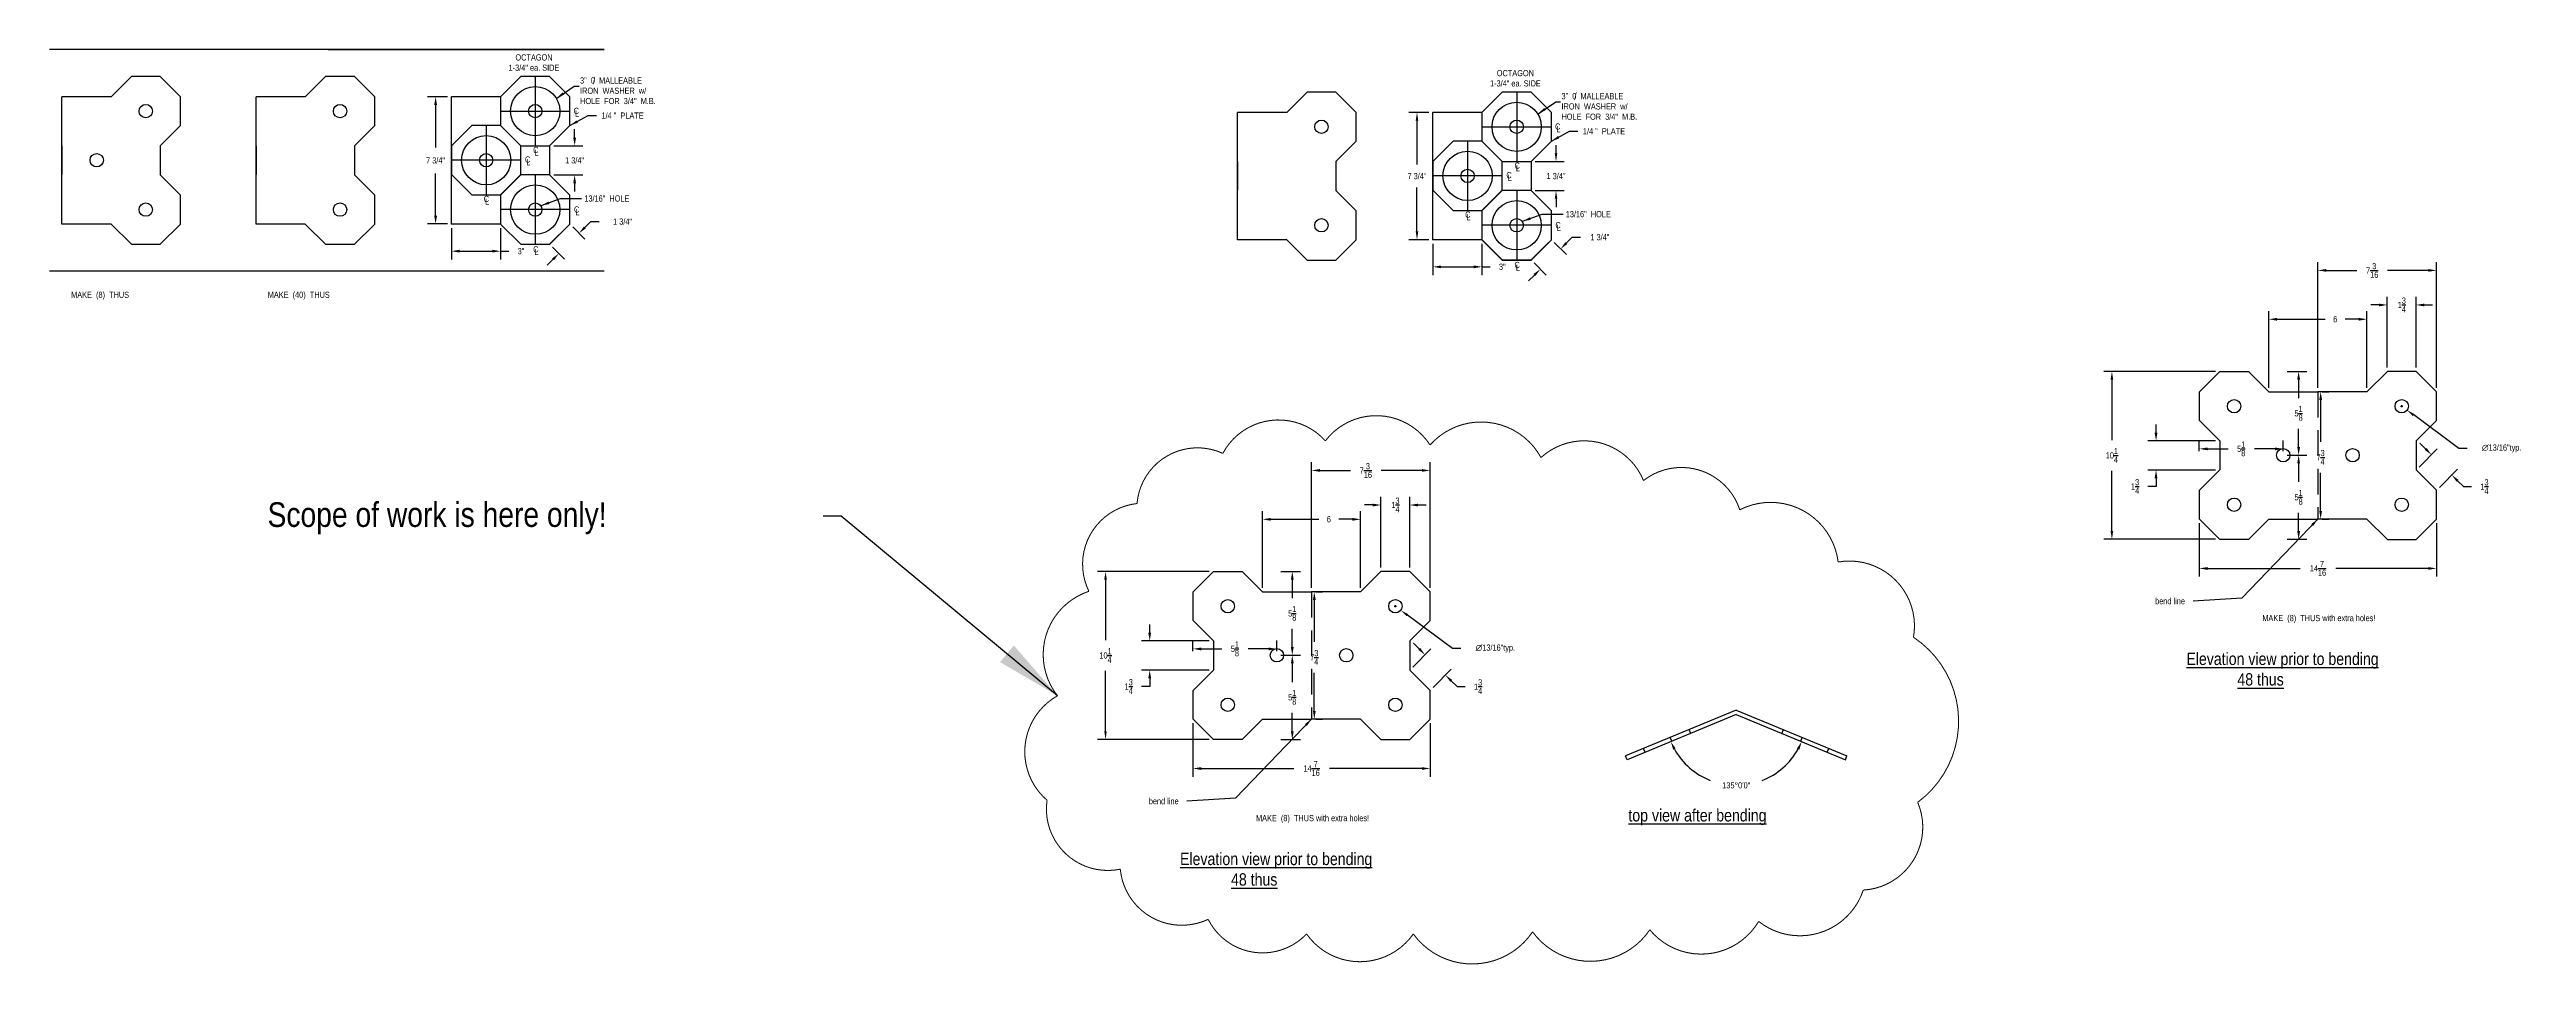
# Model space of a CAD drawing. Extents: x -8 to 143, y -42 to 13.
import ezdxf

# ---------------------------------------------------------------- set-up
doc = ezdxf.new("R2010")
doc.units = 0
doc.header["$LTSCALE"] = 50
doc.header["$MEASUREMENT"] = 0
doc.linetypes.add('DASHED', pattern=[0.75, 0.5, -0.25])
doc.layers.get('0').update_dxf_attribs({"linetype": 'CONTINUOUS'})
doc.styles.add('ARCHENT', font='technical.ttf', dxfattribs={"height": 0.375})
doc.dimstyles.get("Standard").update_dxf_attribs({"dimtxt": 6, "dimasz": 6, "dimexe": 9, "dimexo": 3, "dimgap": 1, "dimtad": 0, "dimtih": 1, "dimtoh": 1, "dimdec": 4, "dimzin": 0, "dimdsep": 46, "dimtxsty": 'ARCHENT', "dimcen": 6, "dimadec": 0, "dimazin": 0, "dimtfac": 1, "dimtdec": 4, "dimtofl": 0, "dimtmove": 0, "dimatfit": 3, "dimfxl": 1, "dimtolj": 1, "dimtzin": 0, "dimarcsym": 0})

msp = doc.modelspace()

# ---------------------------------------------------------------- texts
at = {"color": 7, "style": 'ARCHENT'}
msp.add_text('Scope of work is here only!', height=1.5, dxfattribs=at).set_placement((5.71682, -15.82441))
at = {"char_height": 0.375, "style": 'ARCHENT'}
for s, insert, attachment_point in [('OCTAGON\\P1-3/4" ea. SIDE', (21.92965, 12.44263), 5), ('3"  0  MALLEABLE\\PIRON  WASHER  w/\\PHOLE  FOR  3/4"  M.B.   ', (24.73418, 11.54218), 1), ('OCTAGON\\P1-3/4" ea. SIDE', (81.64985, 11.48867), 5), ('3"  0  MALLEABLE\\PIRON  WASHER  w/\\PHOLE  FOR  3/4"  M.B.   ', (84.45437, 10.58822), 1)]:
    msp.add_mtext(s, dxfattribs=dict(at, insert=insert, attachment_point=attachment_point))
at = {"attachment_point": 1, "style": 'ARCHENT'}
for s, insert, char_height, width in [('/', (25.518, 11.57201), 0.4375, 0.59375), ('/', (85.23819, 10.61804), 0.4375, 0.59375), ('13/16"  HOLE', (24.99447, 4.35781), 0.375, 5.09375), ('13/16"  HOLE', (84.71466, 3.40384), 0.375, 5.09375)]:
    msp.add_mtext(s, dxfattribs=dict(at, insert=insert, char_height=char_height, width=width))
at = {"color": 1, "char_height": 0.375, "attachment_point": 1, "style": 'ARCHENT'}
for s, insert, width in [('C', (24.34403, 9.69237), 1), ('L', (24.42547, 9.52883), 0.8125), ('C', (84.06423, 8.7384), 1), ('L', (84.14566, 8.57487), 0.8125), ('C', (21.38064, 6.73113), 1), ('L', (21.46208, 6.5676), 0.8125), ('C', (21.87799, 7.31096), 1), ('L', (21.95943, 7.14742), 0.8125), ('C', (81.59819, 6.35699), 1), ('L', (81.67962, 6.19346), 0.8125), ('C', (81.10083, 5.77717), 1), ('L', (81.18227, 5.61364), 0.8125), ('C', (18.87315, 4.32902), 1), ('L', (18.95459, 4.16549), 0.8125), ('C', (24.36476, 3.68707), 1), ('L', (24.44619, 3.52354), 0.8125), ('C', (78.59335, 3.37505), 1), ('L', (78.67478, 3.21152), 0.8125), ('C', (84.08495, 2.73311), 1), ('L', (84.16639, 2.56958), 0.8125), ('C', (21.87799, 1.26425), 1), ('L', (21.95943, 1.10071), 0.8125), ('C', (81.59819, 0.31028), 1), ('L', (81.67962, 0.14675), 0.8125)]:
    msp.add_mtext(s, dxfattribs=dict(at, insert=insert, width=width))
at = {"color": 7, "attachment_point": 1, "style": 'ARCHENT'}
for s, insert, char_height, width in [('1/4 "  PLATE', (26.03718, 9.40478), 0.375, 3.4375), ('1/4 "  PLATE', (85.75738, 8.45081), 0.375, 3.4375), ('MAKE  (8)  THUS', (-6.2361, -1.5048), 0.375, 6.5), ('MAKE  (40)  THUS', (5.72729, -1.5048), 0.375, 6.5), ('MAKE  (8)  THUS with extra holes!', (127.10235, -21.18652), 0.375, 6.5), ('\\LElevation view prior to bending\\P\\l             \\L48 thus', (122.47911, -23.48185), 0.75, 21.59375), ('\\Ltop view after bending', (88.52483, -33.00735), 0.75, 21.59375), ('MAKE  (8)  THUS with extra holes!', (65.86478, -33.36639), 0.375, 6.5), ('\\LElevation view prior to bending\\P\\l             \\L48 thus', (61.24154, -35.66173), 0.75, 21.59375)]:
    msp.add_mtext(s, dxfattribs=dict(at, insert=insert, char_height=char_height, width=width))
at = {"color": 7, "char_height": 0.375, "attachment_point": 6, "style": 'ARCHENT'}
for insert in [(122.39429, -20.34402), (61.15672, -32.52389)]:
    msp.add_mtext('\\A1;bend line', dxfattribs=dict(at, insert=insert))

# ---------------------------------------------------------------- blocks, each defined once
blk = doc.blocks.new('*D0')
at = {"color": 0, "linetype": 'ByBlock'}
for p, q in [((38.57, 7.14), (38.57, 7.64)), ((37.3, 6.64), (39.07, 6.64)), ((37.3, 4.87), (39.07, 4.87)), ((38.57, 4.37), (38.57, 3.87))]:
    blk.add_line(p, q, dxfattribs=at)
for points in [[(38.49, 7.14), (38.65, 7.14), (38.57, 6.64)], [(38.49, 4.37), (38.65, 4.37), (38.57, 4.87)]]:
    blk.add_solid(points, dxfattribs=at)
at = {"color": 0, "linetype": 'ByBlock', "insert": (38.57, 5.75), "char_height": 0.375, "attachment_point": 5, "style": 'ARCHENT'}
blk.add_mtext('\\A1;1 3/4"', dxfattribs=at)
blk = doc.blocks.new('*D1')
at = {"color": 0, "linetype": 'ByBlock'}
for p, q in [((30.83, 9.63), (29.61, 9.63)), ((30.11, 9.13), (30.11, 6.45)), ((30.11, 2.38), (30.11, 5.06)), ((30.83, 1.88), (29.61, 1.88))]:
    blk.add_line(p, q, dxfattribs=at)
for points in [[(30.03, 9.13), (30.19, 9.13), (30.11, 9.63)], [(30.03, 2.38), (30.19, 2.38), (30.11, 1.88)]]:
    blk.add_solid(points, dxfattribs=at)
at = {"color": 0, "linetype": 'ByBlock', "insert": (30.11, 5.75), "char_height": 0.375, "attachment_point": 5, "style": 'ARCHENT'}
blk.add_mtext('\\A1;7 3/4"', dxfattribs=at)
blk = doc.blocks.new('*D2')
at = {"color": 0, "linetype": 'ByBlock'}
for p, q in [((31.08, 1.63), (31.08, -0.27)), ((34.06, 1.63), (34.06, -0.27)), ((31.58, 0.23), (33.56, 0.23)), ((34.06, 0.23), (34.56, 0.23))]:
    blk.add_line(p, q, dxfattribs=at)
for points in [[(31.58, 0.31), (31.58, 0.14), (31.08, 0.23)], [(33.56, 0.31), (33.56, 0.14), (34.06, 0.23)]]:
    blk.add_solid(points, dxfattribs=at)
at = {"color": 0, "linetype": 'ByBlock', "insert": (35.3, 0.23), "char_height": 0.375, "attachment_point": 5, "style": 'ARCHENT'}
blk.add_mtext('\\A1;3"', dxfattribs=at)
blk = doc.blocks.new('*D3')
at = {"color": 0, "linetype": 'ByBlock'}
for p, q in [((38.46, 1.7), (39.2, 0.97)), ((39.2, 1.68), (39.55, 2.03)), ((39.55, 2.03), (40.05, 2.03)), ((37.23, 0.47), (37.96, -0.27)), ((37.26, -0.27), (36.9, -0.62))]:
    blk.add_line(p, q, dxfattribs=at)
for points in [[(39.14, 1.73), (39.26, 1.62), (38.85, 1.32)], [(37.2, -0.21), (37.31, -0.33), (37.61, 0.08)]]:
    blk.add_solid(points, dxfattribs=at)
at = {"color": 0, "linetype": 'ByBlock', "insert": (41.24, 2.03), "char_height": 0.375, "attachment_point": 5, "style": 'ARCHENT'}
blk.add_mtext('\\A1;1 3/4"', dxfattribs=at)
blk = doc.blocks.new('*D4')
at = {"color": 0, "linetype": 'ByBlock'}
for p, q in [((74.28, -20.66), (74.41, -20.66)), ((74.35, -20.72), (74.35, -20.59)), ((77.83, -23.23), (75.08, -21.19)), ((78.33, -23.23), (77.83, -23.23))]:
    blk.add_line(p, q, dxfattribs=at)
blk.add_solid([(75.12, -21.13), (75.03, -21.26), (74.67, -20.9)], dxfattribs=at)
at = {"color": 0, "linetype": 'ByBlock', "insert": (80.43, -23.23), "char_height": 0.375, "attachment_point": 5, "style": 'ARCHENT'}
blk.add_mtext('\\A1;∅13/16"typ.', dxfattribs=at)
blk = doc.blocks.new('*D5')
at = {"color": 0, "linetype": 'ByBlock'}
for start, end in [(209.1514, 248.4867), (291.5133, 330.8486)]:
    blk.add_arc((95.09, -27.25), 4.31, start, end, dxfattribs=at)
for points in [[(91.25, -29.39), (91.4, -29.31), (91.11, -28.9)], [(98.78, -29.31), (98.93, -29.39), (99.07, -28.9)]]:
    blk.add_solid(points, dxfattribs=at)
at = {"color": 0, "linetype": 'ByBlock', "insert": (95.09, -31.56), "char_height": 0.375, "attachment_point": 5, "style": 'ARCHENT'}
blk.add_mtext('\\A1;135°0\'0"', dxfattribs=at)
blk = doc.blocks.new('*D6')
at = {"color": 0, "linetype": 'ByBlock'}
for p, q in [((66.26, -19.53), (66.26, -14.86)), ((72.23, -19.53), (72.23, -14.86)), ((66.76, -15.36), (69.68, -15.36)), ((71.73, -15.36), (70.91, -15.36))]:
    blk.add_line(p, q, dxfattribs=at)
for points in [[(66.76, -15.28), (66.76, -15.45), (66.26, -15.36)], [(71.73, -15.28), (71.73, -15.45), (72.23, -15.36)]]:
    blk.add_solid(points, dxfattribs=at)
at = {"color": 0, "linetype": 'ByBlock', "insert": (70.3, -15.36), "char_height": 0.375, "attachment_point": 5, "style": 'ARCHENT'}
blk.add_mtext('\\A1;6', dxfattribs=at)
blk = doc.blocks.new('*D7')
at = {"color": 0, "linetype": 'ByBlock'}
for p, q in [((72.97, -14.49), (72.47, -14.49)), ((73.47, -18.29), (73.47, -13.99)), ((75.22, -18.29), (75.22, -13.99)), ((75.72, -14.49), (76.22, -14.49))]:
    blk.add_line(p, q, dxfattribs=at)
for points in [[(72.97, -14.41), (72.97, -14.58), (73.47, -14.49)], [(75.72, -14.41), (75.72, -14.58), (75.22, -14.49)]]:
    blk.add_solid(points, dxfattribs=at)
at = {"color": 0, "linetype": 'ByBlock', "insert": (74.35, -14.49), "char_height": 0.375, "attachment_point": 5, "style": 'ARCHENT'}
blk.add_mtext('\\A1;1{\\H1.000000x;\\S3/4;}', dxfattribs=at)
blk = doc.blocks.new('*D8')
at = {"color": 0, "linetype": 'ByBlock'}
for p, q in [((69.25, -19.53), (69.25, -11.89)), ((76.46, -19.53), (76.46, -11.89)), ((69.75, -12.39), (71.61, -12.39)), ((75.96, -12.39), (73.49, -12.39))]:
    blk.add_line(p, q, dxfattribs=at)
for points in [[(69.75, -12.3), (69.75, -12.47), (69.25, -12.39)], [(75.96, -12.3), (75.96, -12.47), (76.46, -12.39)]]:
    blk.add_solid(points, dxfattribs=at)
at = {"color": 0, "linetype": 'ByBlock', "insert": (72.55, -12.39), "char_height": 0.375, "attachment_point": 5, "style": 'ARCHENT'}
blk.add_mtext('\\A1;7{\\H1.000000x;\\S3/16;}', dxfattribs=at)
blk = doc.blocks.new('*D9')
at = {"color": 0, "linetype": 'ByBlock'}
for p, q in [((69.41, -20.28), (69.41, -22.83)), ((69.5, -19.78), (69.91, -19.78)), ((69.41, -27.03), (69.41, -24.71)), ((69.5, -27.53), (69.91, -27.53))]:
    blk.add_line(p, q, dxfattribs=at)
for points in [[(69.33, -20.28), (69.5, -20.28), (69.41, -19.78)], [(69.33, -27.03), (69.5, -27.03), (69.41, -27.53)]]:
    blk.add_solid(points, dxfattribs=at)
at = {"color": 0, "linetype": 'ByBlock', "insert": (69.41, -23.77), "char_height": 0.375, "attachment_point": 5, "style": 'ARCHENT'}
blk.add_mtext('\\A1;7{\\H1.000000x;\\S3/4;}', dxfattribs=at)
blk = doc.blocks.new('*D10')
at = {"color": 0, "linetype": 'ByBlock'}
for p, q in [((59.4, -22.27), (59.4, -21.77)), ((63.02, -22.77), (58.9, -22.77)), ((63.02, -24.54), (58.9, -24.54)), ((59.4, -25.54), (58.9, -25.54)), ((59.4, -25.04), (59.4, -25.54))]:
    blk.add_line(p, q, dxfattribs=at)
for points in [[(59.31, -22.27), (59.48, -22.27), (59.4, -22.77)], [(59.31, -25.04), (59.48, -25.04), (59.4, -24.54)]]:
    blk.add_solid(points, dxfattribs=at)
at = {"color": 0, "linetype": 'ByBlock', "insert": (58.12, -25.54), "char_height": 0.375, "attachment_point": 5, "style": 'ARCHENT'}
blk.add_mtext('\\A1;1{\\H1.000000x;\\S3/4;}', dxfattribs=at)
blk = doc.blocks.new('*D11')
at = {"color": 0, "linetype": 'ByBlock'}
for p, q in [((63.02, -18.54), (56.21, -18.54)), ((56.71, -19.04), (56.71, -22.72)), ((56.71, -28.26), (56.71, -24.59)), ((63.02, -28.76), (56.21, -28.76))]:
    blk.add_line(p, q, dxfattribs=at)
for points in [[(56.63, -19.04), (56.79, -19.04), (56.71, -18.54)], [(56.63, -28.26), (56.79, -28.26), (56.71, -28.76)]]:
    blk.add_solid(points, dxfattribs=at)
at = {"color": 0, "linetype": 'ByBlock', "insert": (56.71, -23.65), "char_height": 0.375, "attachment_point": 5, "style": 'ARCHENT'}
blk.add_mtext('\\A1;10{\\H1.000000x;\\S1/4;}', dxfattribs=at)
blk = doc.blocks.new('*D12')
at = {"color": 0, "linetype": 'ByBlock'}
for p, q in [((62.03, -27.78), (62.03, -31.03)), ((76.46, -27.78), (76.46, -31.03)), ((62.53, -30.53), (68.17, -30.53)), ((75.96, -30.53), (70.33, -30.53))]:
    blk.add_line(p, q, dxfattribs=at)
for points in [[(62.53, -30.45), (62.53, -30.62), (62.03, -30.53)], [(75.96, -30.45), (75.96, -30.62), (76.46, -30.53)]]:
    blk.add_solid(points, dxfattribs=at)
at = {"color": 0, "linetype": 'ByBlock', "insert": (69.25, -30.53), "char_height": 0.375, "attachment_point": 5, "style": 'ARCHENT'}
blk.add_mtext('\\A1;14{\\H1.000000x;\\S7/16;}', dxfattribs=at)
blk = doc.blocks.new('*D13')
at = {"color": 0, "linetype": 'ByBlock'}
for p, q in [((75.4, -24.36), (76.51, -23.25)), ((75.8, -23.25), (75.45, -22.9)), ((76.64, -25.6), (77.74, -24.49)), ((77.74, -25.2), (78.1, -25.55)), ((78.1, -25.55), (78.6, -25.55))]:
    blk.add_line(p, q, dxfattribs=at)
for points in [[(75.86, -23.19), (75.74, -23.31), (76.15, -23.61)], [(77.8, -25.14), (77.69, -25.26), (77.39, -24.84)]]:
    blk.add_solid(points, dxfattribs=at)
at = {"color": 0, "linetype": 'ByBlock', "insert": (79.38, -25.55), "char_height": 0.375, "attachment_point": 5, "style": 'ARCHENT'}
blk.add_mtext('\\A1;1{\\H1.000000x;\\S3/4;}', dxfattribs=at)
blk = doc.blocks.new('*D19')
at = {"color": 0, "linetype": 'ByBlock'}
for p, q in [((24.3, 2.44), (25.03, 1.7)), ((25.03, 2.41), (25.39, 2.76)), ((25.39, 2.76), (25.89, 2.76)), ((23.09, 0.47), (22.73, 0.11)), ((23.06, 1.2), (23.79, 0.47))]:
    blk.add_line(p, q, dxfattribs=at)
for points in [[(24.97, 2.47), (25.09, 2.35), (24.68, 2.06)], [(23.03, 0.52), (23.15, 0.41), (23.44, 0.82)]]:
    blk.add_solid(points, dxfattribs=at)
at = {"color": 0, "linetype": 'ByBlock', "insert": (27.32, 2.76), "char_height": 0.375, "attachment_point": 5, "style": 'ARCHENT'}
blk.add_mtext('\\A1;1 3/4"', dxfattribs=at)
blk = doc.blocks.new('*D20')
at = {"color": 0, "linetype": 'ByBlock'}
for p, q in [((16.91, 2.37), (16.91, 0.46)), ((19.89, 2.37), (19.89, 0.46)), ((17.41, 0.96), (19.39, 0.96)), ((19.89, 0.96), (20.39, 0.96))]:
    blk.add_line(p, q, dxfattribs=at)
for points in [[(17.41, 1.05), (17.41, 0.88), (16.91, 0.96)], [(19.39, 1.05), (19.39, 0.88), (19.89, 0.96)]]:
    blk.add_solid(points, dxfattribs=at)
at = {"color": 0, "linetype": 'ByBlock', "insert": (21.14, 0.96), "char_height": 0.375, "attachment_point": 5, "style": 'ARCHENT'}
blk.add_mtext('\\A1;3"', dxfattribs=at)
blk = doc.blocks.new('*D21')
at = {"color": 0, "linetype": 'ByBlock'}
for p, q in [((16.66, 10.36), (15.44, 10.36)), ((15.94, 9.86), (15.94, 7.28)), ((15.94, 3.12), (15.94, 5.7)), ((16.66, 2.62), (15.44, 2.62))]:
    blk.add_line(p, q, dxfattribs=at)
for points in [[(15.86, 9.86), (16.03, 9.86), (15.94, 10.36)], [(15.86, 3.12), (16.03, 3.12), (15.94, 2.62)]]:
    blk.add_solid(points, dxfattribs=at)
at = {"color": 0, "linetype": 'ByBlock', "insert": (15.94, 6.49), "char_height": 0.375, "attachment_point": 5, "style": 'ARCHENT'}
blk.add_mtext('\\A1;7 3/4"', dxfattribs=at)
blk = doc.blocks.new('*D22')
at = {"color": 0, "linetype": 'ByBlock'}
for p, q in [((24.4, 7.88), (24.4, 8.38)), ((23.13, 7.38), (24.9, 7.38)), ((23.13, 5.6), (24.9, 5.6)), ((24.4, 5.1), (24.4, 4.6))]:
    blk.add_line(p, q, dxfattribs=at)
for points in [[(24.32, 7.88), (24.49, 7.88), (24.4, 7.38)], [(24.32, 5.1), (24.49, 5.1), (24.4, 5.6)]]:
    blk.add_solid(points, dxfattribs=at)
at = {"color": 0, "linetype": 'ByBlock', "insert": (24.4, 6.49), "char_height": 0.375, "attachment_point": 5, "style": 'ARCHENT'}
blk.add_mtext('\\A1;1 3/4"', dxfattribs=at)
blk = doc.blocks.new('*D23')
at = {"color": 0, "linetype": 'ByBlock'}
for p, q in [((67.38, -18.54), (68.57, -18.54)), ((68.07, -19.04), (68.07, -20.16)), ((68.07, -23.14), (68.07, -22.03)), ((67.38, -23.64), (68.57, -23.64))]:
    blk.add_line(p, q, dxfattribs=at)
for points in [[(67.99, -19.04), (68.16, -19.04), (68.07, -18.54)], [(67.99, -23.14), (68.16, -23.14), (68.07, -23.64)]]:
    blk.add_solid(points, dxfattribs=at)
at = {"color": 0, "linetype": 'ByBlock', "insert": (68.07, -21.09), "char_height": 0.375, "attachment_point": 5, "style": 'ARCHENT'}
blk.add_mtext('\\A1;5{\\H1.000000x;\\S1/8;}', dxfattribs=at)
blk = doc.blocks.new('*D24')
at = {"color": 0, "linetype": 'ByBlock'}
for p, q in [((67.38, -23.64), (68.57, -23.64)), ((68.07, -24.14), (68.07, -25.27)), ((68.07, -28.26), (68.07, -27.14)), ((67.38, -28.76), (68.57, -28.76))]:
    blk.add_line(p, q, dxfattribs=at)
for points in [[(67.99, -24.14), (68.16, -24.14), (68.07, -23.64)], [(67.99, -28.26), (68.16, -28.26), (68.07, -28.76)]]:
    blk.add_solid(points, dxfattribs=at)
at = {"color": 0, "linetype": 'ByBlock', "insert": (68.07, -26.2), "char_height": 0.375, "attachment_point": 5, "style": 'ARCHENT'}
blk.add_mtext('\\A1;5{\\H1.000000x;\\S1/8;}', dxfattribs=at)
blk = doc.blocks.new('*D25')
at = {"color": 0, "linetype": 'ByBlock'}
for p, q in [((62.03, -23.39), (62.03, -22.75)), ((62.53, -23.25), (63.78, -23.25)), ((66.63, -23.25), (65.39, -23.25)), ((67.13, -23.39), (67.13, -22.75))]:
    blk.add_line(p, q, dxfattribs=at)
for points in [[(62.53, -23.17), (62.53, -23.34), (62.03, -23.25)], [(66.63, -23.17), (66.63, -23.34), (67.13, -23.25)]]:
    blk.add_solid(points, dxfattribs=at)
at = {"color": 0, "linetype": 'ByBlock', "insert": (64.58, -23.25), "char_height": 0.375, "attachment_point": 5, "style": 'ARCHENT'}
blk.add_mtext('\\A1;5{\\H1.000000x;\\S1/8;}', dxfattribs=at)
blk = doc.blocks.new('*D29')
at = {"color": 0, "linetype": 'ByBlock'}
for p, q in [((69.25, -19.53), (69.25, -11.89)), ((76.46, -19.53), (76.46, -11.89)), ((69.75, -12.39), (71.61, -12.39)), ((75.96, -12.39), (73.49, -12.39))]:
    blk.add_line(p, q, dxfattribs=at)
for points in [[(69.75, -12.3), (69.75, -12.47), (69.25, -12.39)], [(75.96, -12.3), (75.96, -12.47), (76.46, -12.39)]]:
    blk.add_solid(points, dxfattribs=at)
at = {"color": 0, "linetype": 'ByBlock', "insert": (72.55, -12.39), "char_height": 0.375, "attachment_point": 5, "style": 'ARCHENT'}
blk.add_mtext('\\A1;7{\\H1.000000x;\\S3/16;}', dxfattribs=at)
blk = doc.blocks.new('*D28')
at = {"color": 0, "linetype": 'ByBlock'}
for p, q in [((72.97, -14.49), (72.47, -14.49)), ((73.47, -18.29), (73.47, -13.99)), ((75.22, -18.29), (75.22, -13.99)), ((75.72, -14.49), (76.22, -14.49))]:
    blk.add_line(p, q, dxfattribs=at)
for points in [[(72.97, -14.41), (72.97, -14.58), (73.47, -14.49)], [(75.72, -14.41), (75.72, -14.58), (75.22, -14.49)]]:
    blk.add_solid(points, dxfattribs=at)
at = {"color": 0, "linetype": 'ByBlock', "insert": (74.35, -14.49), "char_height": 0.375, "attachment_point": 5, "style": 'ARCHENT'}
blk.add_mtext('\\A1;1{\\H1.000000x;\\S3/4;}', dxfattribs=at)
blk = doc.blocks.new('*D27')
at = {"color": 0, "linetype": 'ByBlock'}
for p, q in [((66.26, -19.53), (66.26, -14.86)), ((72.23, -19.53), (72.23, -14.86)), ((66.76, -15.36), (69.68, -15.36)), ((71.73, -15.36), (70.91, -15.36))]:
    blk.add_line(p, q, dxfattribs=at)
for points in [[(66.76, -15.28), (66.76, -15.45), (66.26, -15.36)], [(71.73, -15.28), (71.73, -15.45), (72.23, -15.36)]]:
    blk.add_solid(points, dxfattribs=at)
at = {"color": 0, "linetype": 'ByBlock', "insert": (70.3, -15.36), "char_height": 0.375, "attachment_point": 5, "style": 'ARCHENT'}
blk.add_mtext('\\A1;6', dxfattribs=at)
blk = doc.blocks.new('*D33')
at = {"color": 0, "linetype": 'ByBlock'}
for p, q in [((62.03, -27.78), (62.03, -31.03)), ((76.46, -27.78), (76.46, -31.03)), ((62.53, -30.53), (68.17, -30.53)), ((75.96, -30.53), (70.33, -30.53))]:
    blk.add_line(p, q, dxfattribs=at)
for points in [[(62.53, -30.45), (62.53, -30.62), (62.03, -30.53)], [(75.96, -30.45), (75.96, -30.62), (76.46, -30.53)]]:
    blk.add_solid(points, dxfattribs=at)
at = {"color": 0, "linetype": 'ByBlock', "insert": (69.25, -30.53), "char_height": 0.375, "attachment_point": 5, "style": 'ARCHENT'}
blk.add_mtext('\\A1;14{\\H1.000000x;\\S7/16;}', dxfattribs=at)
blk = doc.blocks.new('*D36')
at = {"color": 0, "linetype": 'ByBlock'}
for p, q in [((67.38, -23.64), (68.57, -23.64)), ((68.07, -24.14), (68.07, -25.27)), ((68.07, -28.26), (68.07, -27.14)), ((67.38, -28.76), (68.57, -28.76))]:
    blk.add_line(p, q, dxfattribs=at)
for points in [[(67.99, -24.14), (68.16, -24.14), (68.07, -23.64)], [(67.99, -28.26), (68.16, -28.26), (68.07, -28.76)]]:
    blk.add_solid(points, dxfattribs=at)
at = {"color": 0, "linetype": 'ByBlock', "insert": (68.07, -26.2), "char_height": 0.375, "attachment_point": 5, "style": 'ARCHENT'}
blk.add_mtext('\\A1;5{\\H1.000000x;\\S1/8;}', dxfattribs=at)
blk = doc.blocks.new('*D30')
at = {"color": 0, "linetype": 'ByBlock'}
for p, q in [((69.41, -20.28), (69.41, -22.83)), ((69.5, -19.78), (69.91, -19.78)), ((69.41, -27.03), (69.41, -24.71)), ((69.5, -27.53), (69.91, -27.53))]:
    blk.add_line(p, q, dxfattribs=at)
for points in [[(69.33, -20.28), (69.5, -20.28), (69.41, -19.78)], [(69.33, -27.03), (69.5, -27.03), (69.41, -27.53)]]:
    blk.add_solid(points, dxfattribs=at)
at = {"color": 0, "linetype": 'ByBlock', "insert": (69.41, -23.77), "char_height": 0.375, "attachment_point": 5, "style": 'ARCHENT'}
blk.add_mtext('\\A1;7{\\H1.000000x;\\S3/4;}', dxfattribs=at)
blk = doc.blocks.new('*D32')
at = {"color": 0, "linetype": 'ByBlock'}
for p, q in [((63.02, -18.54), (56.21, -18.54)), ((56.71, -19.04), (56.71, -22.72)), ((56.71, -28.26), (56.71, -24.59)), ((63.02, -28.76), (56.21, -28.76))]:
    blk.add_line(p, q, dxfattribs=at)
for points in [[(56.63, -19.04), (56.79, -19.04), (56.71, -18.54)], [(56.63, -28.26), (56.79, -28.26), (56.71, -28.76)]]:
    blk.add_solid(points, dxfattribs=at)
at = {"color": 0, "linetype": 'ByBlock', "insert": (56.71, -23.65), "char_height": 0.375, "attachment_point": 5, "style": 'ARCHENT'}
blk.add_mtext('\\A1;10{\\H1.000000x;\\S1/4;}', dxfattribs=at)
blk = doc.blocks.new('*D31')
at = {"color": 0, "linetype": 'ByBlock'}
for p, q in [((59.4, -22.27), (59.4, -21.77)), ((63.02, -22.77), (58.9, -22.77)), ((63.02, -24.54), (58.9, -24.54)), ((59.4, -25.54), (58.9, -25.54)), ((59.4, -25.04), (59.4, -25.54))]:
    blk.add_line(p, q, dxfattribs=at)
for points in [[(59.31, -22.27), (59.48, -22.27), (59.4, -22.77)], [(59.31, -25.04), (59.48, -25.04), (59.4, -24.54)]]:
    blk.add_solid(points, dxfattribs=at)
at = {"color": 0, "linetype": 'ByBlock', "insert": (58.12, -25.54), "char_height": 0.375, "attachment_point": 5, "style": 'ARCHENT'}
blk.add_mtext('\\A1;1{\\H1.000000x;\\S3/4;}', dxfattribs=at)
blk = doc.blocks.new('*D37')
at = {"color": 0, "linetype": 'ByBlock'}
for p, q in [((62.03, -23.39), (62.03, -22.75)), ((62.53, -23.25), (63.78, -23.25)), ((66.63, -23.25), (65.39, -23.25)), ((67.13, -23.39), (67.13, -22.75))]:
    blk.add_line(p, q, dxfattribs=at)
for points in [[(62.53, -23.17), (62.53, -23.34), (62.03, -23.25)], [(66.63, -23.17), (66.63, -23.34), (67.13, -23.25)]]:
    blk.add_solid(points, dxfattribs=at)
at = {"color": 0, "linetype": 'ByBlock', "insert": (64.58, -23.25), "char_height": 0.375, "attachment_point": 5, "style": 'ARCHENT'}
blk.add_mtext('\\A1;5{\\H1.000000x;\\S1/8;}', dxfattribs=at)
blk = doc.blocks.new('*D35')
at = {"color": 0, "linetype": 'ByBlock'}
for p, q in [((67.38, -18.54), (68.57, -18.54)), ((68.07, -19.04), (68.07, -20.16)), ((68.07, -23.14), (68.07, -22.03)), ((67.38, -23.64), (68.57, -23.64))]:
    blk.add_line(p, q, dxfattribs=at)
for points in [[(67.99, -19.04), (68.16, -19.04), (68.07, -18.54)], [(67.99, -23.14), (68.16, -23.14), (68.07, -23.64)]]:
    blk.add_solid(points, dxfattribs=at)
at = {"color": 0, "linetype": 'ByBlock', "insert": (68.07, -21.09), "char_height": 0.375, "attachment_point": 5, "style": 'ARCHENT'}
blk.add_mtext('\\A1;5{\\H1.000000x;\\S1/8;}', dxfattribs=at)
blk = doc.blocks.new('*D34')
at = {"color": 0, "linetype": 'ByBlock'}
for p, q in [((75.4, -24.36), (76.51, -23.25)), ((75.8, -23.25), (75.45, -22.9)), ((76.64, -25.6), (77.74, -24.49)), ((77.74, -25.2), (78.1, -25.55)), ((78.1, -25.55), (78.6, -25.55))]:
    blk.add_line(p, q, dxfattribs=at)
for points in [[(75.86, -23.19), (75.74, -23.31), (76.15, -23.61)], [(77.8, -25.14), (77.69, -25.26), (77.39, -24.84)]]:
    blk.add_solid(points, dxfattribs=at)
at = {"color": 0, "linetype": 'ByBlock', "insert": (79.38, -25.55), "char_height": 0.375, "attachment_point": 5, "style": 'ARCHENT'}
blk.add_mtext('\\A1;1{\\H1.000000x;\\S3/4;}', dxfattribs=at)
blk = doc.blocks.new('*D26')
at = {"color": 0, "linetype": 'ByBlock'}
for p, q in [((74.28, -20.66), (74.41, -20.66)), ((74.35, -20.72), (74.35, -20.59)), ((77.83, -23.23), (75.08, -21.19)), ((78.33, -23.23), (77.83, -23.23))]:
    blk.add_line(p, q, dxfattribs=at)
blk.add_solid([(75.12, -21.13), (75.03, -21.26), (74.67, -20.9)], dxfattribs=at)
at = {"color": 0, "linetype": 'ByBlock', "insert": (80.43, -23.23), "char_height": 0.375, "attachment_point": 5, "style": 'ARCHENT'}
blk.add_mtext('\\A1;∅13/16"typ.', dxfattribs=at)

# ---------------------------------------------------------------- dimensions: what is measured, and where the dimension line sits
for base, p1, p2, picture, middle in [((15.94181, 2.61614), (16.90696, 10.36246), (16.90696, 2.61614), '*D21', (15.94181, 6.4893)), ((24.40231, 5.60358), (22.88183, 7.37502), (22.88183, 5.60358), '*D22', (24.40231, 6.4893))]:
    dim = msp.add_linear_dim(base=base, p1=p1, p2=p2, angle=90, dimstyle='Standard', override={"dimtxt": 0.375, "dimasz": 0.5, "dimexe": 0.5, "dimexo": 0.25, "dimgap": 0.5, "dimlunit": 4, "dimaunit": 1, "dimfrac": 2})
    dim.commit()
    dim.dimension.update_dxf_attribs({"geometry": picture, "text_midpoint": middle})
for base, p1, p2, picture, middle, set_off in [((75.662, 1.66218), (76.62715, 9.4085), (76.62715, 1.66218), '*D1', (75.662, 5.53534), (45.55196, -0.21876)), ((84.1225, 4.649612), (82.602028, 6.421059), (82.602028, 4.649612), '*D0', (84.1225, 5.535335), (45.551964, -0.218756))]:
    dim = msp.add_linear_dim(base=base, p1=p1, p2=p2, angle=90, dimstyle='Standard', override={"dimtxt": 0.375, "dimasz": 0.5, "dimexe": 0.5, "dimexo": 0.25, "dimgap": 0.5, "dimlunit": 4, "dimaunit": 1, "dimfrac": 2})
    dim.commit()
    dim.dimension.update_dxf_attribs({"geometry": picture, "text_midpoint": middle, "insert": set_off})
dim = msp.add_aligned_dim(p1=(22.88183, 1.3787), p2=(24.11927, 2.61614), distance=-0.79115, dimstyle='Standard', override={"dimtxt": 0.375, "dimasz": 0.5, "dimexe": 0.5, "dimexo": 0.25, "dimgap": 0.5, "dimlunit": 4, "dimaunit": 1, "dimfrac": 2})
dim.commit()
dim.dimension.update_dxf_attribs({"geometry": '*D19', "text_midpoint": (27.32331, 2.76382)})
dim = msp.add_linear_dim(base=(19.8944, 0.96178), p1=(16.90696, 2.61614), p2=(19.8944, 2.61614), dimstyle='Standard', override={"dimtxt": 0.375, "dimasz": 0.5, "dimexe": 0.5, "dimexo": 0.25, "dimgap": 0.5, "dimlunit": 4, "dimaunit": 1, "dimfrac": 2})
dim.commit()
dim.dimension.update_dxf_attribs({"geometry": '*D20', "text_midpoint": (21.1444, 0.96178)})
dim = msp.add_linear_dim(base=(79.61459, 0.00782), p1=(76.62715, 1.66218), p2=(79.61459, 1.66218), dimstyle='Standard', override={"dimtxt": 0.375, "dimasz": 0.5, "dimexe": 0.5, "dimexo": 0.25, "dimgap": 0.5, "dimlunit": 4, "dimaunit": 1, "dimfrac": 2})
dim.commit()
dim.dimension.update_dxf_attribs({"geometry": '*D2', "text_midpoint": (80.85215, 0.00782), "insert": (45.55196, -0.21876)})
dim = msp.add_aligned_dim(p1=(82.60203, 0.42474), p2=(83.83947, 1.66218), distance=-0.79115, dimstyle='Standard', override={"dimtxt": 0.375, "dimasz": 0.5, "dimexe": 0.5, "dimexo": 0.25, "dimgap": 0.5, "dimlunit": 4, "dimaunit": 1, "dimfrac": 2})
dim.commit()
dim.dimension.update_dxf_attribs({"geometry": '*D3', "text_midpoint": (86.79267, 1.80985), "insert": (45.55196, -0.21876)})
at = {"color": 7}
for base, p1, p2, picture, middle in [((137.69601, -0.2077), (130.4837, -7.60034), (137.69601, -7.60034), '*D29', (133.78754, -0.2077)), ((127.49626, -3.18366), (133.47114, -7.60034), (127.49626, -7.60034), '*D27', (131.53492, -3.18366))]:
    dim = msp.add_linear_dim(base=base, p1=p1, p2=p2, dimstyle='Standard', override={"dimtxt": 0.375, "dimasz": 0.5, "dimexe": 0.5, "dimexo": 0.25, "dimgap": 0.5, "dimlunit": 5, "dimcen": 0.0625, "dimaunit": 1}, dxfattribs=at)
    dim.commit()
    dim.dimension.update_dxf_attribs({"geometry": picture, "text_midpoint": middle, "dimtype": 160, "insert": (61.23757, 12.17987)})
for base, p1, p2, picture, middle in [((136.45858, -2.31265), (134.70858, -6.3629), (136.45858, -6.3629), '*D28', (135.58358, -2.31265)), ((123.27139, -11.07412), (128.37126, -11.46277), (123.27139, -11.46277), '*D37', (125.82133, -11.07412)), ((123.27139, -18.35382), (137.69601, -15.34666), (123.27139, -15.34666), '*D33', (130.4837, -18.35382))]:
    dim = msp.add_linear_dim(base=base, p1=p1, p2=p2, dimstyle='Standard', override={"dimtxt": 0.375, "dimasz": 0.5, "dimexe": 0.5, "dimexo": 0.25, "dimgap": 0.5, "dimlunit": 5, "dimcen": 0.0625, "dimaunit": 1}, dxfattribs=at)
    dim.commit()
    dim.dimension.update_dxf_attribs({"geometry": picture, "text_midpoint": middle, "insert": (61.23757, 12.17987)})
for base, p1, p2, picture, middle, set_off in [((117.94649, -16.58409), (124.50883, -6.3629), (124.50883, -16.58409), '*D32', (117.94649, -11.4735), (61.23757, 12.17987)), ((129.31111, -6.3629), (128.37126, -11.46277), (128.37126, -6.3629), '*D35', (129.31111, -8.91284), (61.23757, 12.17987)), ((120.63511, -12.35922), (124.508828, -10.587773), (124.508828, -12.35922), '*D31', (119.358324, -13.35922), (61.237571, 12.179875))]:
    dim = msp.add_linear_dim(base=base, p1=p1, p2=p2, angle=90, dimstyle='Standard', override={"dimtxt": 0.375, "dimasz": 0.5, "dimexe": 0.5, "dimexo": 0.25, "dimgap": 0.5, "dimlunit": 5, "dimcen": 0.0625, "dimaunit": 1}, dxfattribs=at)
    dim.commit()
    dim.dimension.update_dxf_attribs({"geometry": picture, "text_midpoint": middle, "insert": set_off})
for base, p1, p2, picture, middle in [((130.64941, -15.34666), (130.4837, -7.60034), (130.4837, -15.34666), '*D30', (130.64941, -11.58828)), ((129.31111, -16.58409), (128.37126, -11.46277), (128.37126, -16.58409), '*D36', (129.31111, -14.02343))]:
    dim = msp.add_linear_dim(base=base, p1=p1, p2=p2, angle=90, dimstyle='Standard', override={"dimtxt": 0.375, "dimasz": 0.5, "dimexe": 0.5, "dimexo": 0.25, "dimgap": 0.5, "dimlunit": 5, "dimcen": 0.0625, "dimaunit": 1}, dxfattribs=at)
    dim.commit()
    dim.dimension.update_dxf_attribs({"geometry": picture, "text_midpoint": middle, "dimtype": 160, "insert": (61.23757, 12.17987)})
dim = msp.add_diameter_dim_2p(p1=(135.25659, -8.23425), p2=(135.91056, -8.71642), text='<>typ.', dimstyle='Standard', override={"dimtxt": 0.375, "dimasz": 0.5, "dimexe": 0.5, "dimexo": 0.25, "dimgap": 0.5, "dimlunit": 4, "dimcen": 0.0625, "dimaunit": 1, "dimfrac": 2}, dxfattribs=at)
dim.commit()
dim.dimension.update_dxf_attribs({"geometry": '*D26', "text_midpoint": (141.67015, -11.04734), "dimtype": 163, "insert": (61.23757, 12.17987)})
for base, p1, p2, picture, middle in [((76.45844, -12.38757), (69.24613, -19.78021), (76.45844, -19.78021), '*D8', (72.54997, -12.38757)), ((66.25869, -15.36354), (72.23357, -19.78021), (66.25869, -19.78021), '*D6', (70.29735, -15.36354))]:
    dim = msp.add_linear_dim(base=base, p1=p1, p2=p2, dimstyle='Standard', override={"dimtxt": 0.375, "dimasz": 0.5, "dimexe": 0.5, "dimexo": 0.25, "dimgap": 0.5, "dimlunit": 5, "dimcen": 0.0625, "dimaunit": 1}, dxfattribs=at)
    dim.commit()
    dim.dimension.update_dxf_attribs({"geometry": picture, "text_midpoint": middle, "dimtype": 160})
dim = msp.add_aligned_dim(p1=(136.45858, -12.35922), p2=(137.69601, -13.59666), distance=1.31912, dimstyle='Standard', override={"dimtxt": 0.375, "dimasz": 0.5, "dimexe": 0.5, "dimexo": 0.25, "dimgap": 0.5, "dimlunit": 5, "dimcen": 0.0625, "dimaunit": 1}, dxfattribs=at)
dim.commit()
dim.dimension.update_dxf_attribs({"geometry": '*D34', "text_midpoint": (140.61266, -13.37101), "insert": (61.23757, 12.17987)})
for base, p1, p2, picture, middle in [((75.221, -14.49252), (73.471, -18.54277), (75.221, -18.54277), '*D7', (74.346, -14.49252)), ((62.03382, -23.254), (67.13369, -23.64265), (62.03382, -23.64265), '*D25', (64.58376, -23.254)), ((62.03382, -30.53369), (76.45844, -27.52653), (62.03382, -27.52653), '*D12', (69.24613, -30.53369))]:
    dim = msp.add_linear_dim(base=base, p1=p1, p2=p2, dimstyle='Standard', override={"dimtxt": 0.375, "dimasz": 0.5, "dimexe": 0.5, "dimexo": 0.25, "dimgap": 0.5, "dimlunit": 5, "dimcen": 0.0625, "dimaunit": 1}, dxfattribs=at)
    dim.commit()
    dim.dimension.update_dxf_attribs({"geometry": picture, "text_midpoint": middle})
for base, p1, p2, picture, middle in [((56.70892, -28.76397), (63.27126, -18.54277), (63.27126, -28.76397), '*D11', (56.70892, -23.65337)), ((68.07354, -18.54277), (67.13369, -23.64265), (67.13369, -18.54277), '*D23', (68.07354, -21.09271)), ((59.39754, -24.53909), (63.27126, -22.76765), (63.27126, -24.53909), '*D10', (58.12075, -25.53909))]:
    dim = msp.add_linear_dim(base=base, p1=p1, p2=p2, angle=90, dimstyle='Standard', override={"dimtxt": 0.375, "dimasz": 0.5, "dimexe": 0.5, "dimexo": 0.25, "dimgap": 0.5, "dimlunit": 5, "dimcen": 0.0625, "dimaunit": 1}, dxfattribs=at)
    dim.commit()
    dim.dimension.update_dxf_attribs({"geometry": picture, "text_midpoint": middle})
for base, p1, p2, picture, middle in [((69.41184, -27.52653), (69.24613, -19.78021), (69.24613, -27.52653), '*D9', (69.41184, -23.76816)), ((68.07354, -28.76397), (67.13369, -23.64265), (67.13369, -28.76397), '*D24', (68.07354, -26.20331))]:
    dim = msp.add_linear_dim(base=base, p1=p1, p2=p2, angle=90, dimstyle='Standard', override={"dimtxt": 0.375, "dimasz": 0.5, "dimexe": 0.5, "dimexo": 0.25, "dimgap": 0.5, "dimlunit": 5, "dimcen": 0.0625, "dimaunit": 1}, dxfattribs=at)
    dim.commit()
    dim.dimension.update_dxf_attribs({"geometry": picture, "text_midpoint": middle, "dimtype": 160})
dim = msp.add_diameter_dim_2p(p1=(74.01902, -20.41412), p2=(74.67299, -20.8963), text='<>typ.', dimstyle='Standard', override={"dimtxt": 0.375, "dimasz": 0.5, "dimexe": 0.5, "dimexo": 0.25, "dimgap": 0.5, "dimlunit": 4, "dimcen": 0.0625, "dimaunit": 1, "dimfrac": 2}, dxfattribs=at)
dim.commit()
dim.dimension.update_dxf_attribs({"geometry": '*D4', "text_midpoint": (80.43258, -23.22721), "dimtype": 163})
dim = msp.add_aligned_dim(p1=(75.221, -24.53909), p2=(76.45844, -25.77653), distance=1.31912, dimstyle='Standard', override={"dimtxt": 0.375, "dimasz": 0.5, "dimexe": 0.5, "dimexo": 0.25, "dimgap": 0.5, "dimlunit": 5, "dimcen": 0.0625, "dimaunit": 1}, dxfattribs=at)
dim.commit()
dim.dimension.update_dxf_attribs({"geometry": '*D13', "text_midpoint": (79.37509, -25.55088)})
dim = msp.add_angular_dim_2l(base=(93.43781, -31.2324), line1=((95.08698, -27.25096), (88.44659, -30.0015)), line2=((95.08698, -27.25096), (101.72736, -30.0015)), dimstyle='Standard', override={"dimtxt": 0.375, "dimasz": 0.5, "dimexe": 0.5, "dimexo": 0.25, "dimgap": 0.5, "dimcen": 0.0625, "dimaunit": 1, "dimadec": 4}, dxfattribs=at)
dim.commit()
dim.dimension.update_dxf_attribs({"geometry": '*D5', "text_midpoint": (95.08698, -31.56044)})

# ---------------------------------------------------------------- linework, layer by layer
at = {"color": 5}
for p, q in [((26.20716, 13.2393), (-7.55059, 13.2393)), ((26.20716, -0.2607), (-7.55059, -0.2607))]:
    msp.add_line(p, q, dxfattribs=at)
for p, q in [((9.40176, 13.2393), (26.20716, 13.2393)), ((-2.56912, 11.5999), (-3.80656, 10.36246)), ((-0.81912, 11.5999), (-2.56912, 11.5999)), ((0.41832, 10.36246), (-0.81912, 11.5999)), ((9.2516, 11.5999), (8.01416, 10.36246)), ((11.0016, 11.5999), (9.2516, 11.5999)), ((12.23904, 10.36246), (11.0016, 11.5999)), ((68.97179, 10.64593), (67.73436, 9.4085)), ((70.72179, 10.64593), (68.97179, 10.64593)), ((71.95923, 9.4085), (70.72179, 10.64593)), ((-3.80656, 10.36246), (-6.79399, 10.36246)), ((-6.79399, 2.61614), (-6.79399, 10.36246)), ((0.41832, 8.61246), (0.41832, 10.36246)), ((8.01416, 10.36246), (5.02673, 10.36246)), ((5.02673, 2.61614), (5.02673, 10.36246)), ((12.23904, 8.61246), (12.23904, 10.36246)), ((64.74692, 1.66218), (64.74692, 9.4085)), ((67.73436, 9.4085), (64.74692, 9.4085)), ((71.95923, 7.6585), (71.95923, 9.4085)), ((-0.81912, 7.37502), (0.41832, 8.61246)), ((11.0016, 7.37502), (12.23904, 8.61246)), ((70.72179, 6.42106), (71.95923, 7.6585)), ((-6.79399, 7.37502), (-6.79399, 5.62502)), ((-0.81912, 7.37502), (-0.81912, 5.60358)), ((5.02673, 7.37502), (5.02673, 5.62502)), ((11.0016, 7.37502), (11.0016, 5.60358)), ((18.1444, 6.50002), (18.1444, 6.50002)), ((64.74692, 6.42106), (64.74692, 4.67106)), ((70.72179, 6.42106), (70.72179, 4.64961)), ((0.41832, 4.36614), (-0.81912, 5.60358)), ((12.23904, 4.36614), (11.0016, 5.60358)), ((71.95923, 3.41218), (70.72179, 4.64961)), ((77.86459, 5.54606), (77.86459, 5.54606)), ((0.41832, 2.61614), (0.41832, 4.36614)), ((12.23904, 2.61614), (12.23904, 4.36614)), ((71.95923, 1.66218), (71.95923, 3.41218)), ((-3.80656, 2.61614), (-6.79399, 2.61614)), ((-3.80656, 2.61614), (-2.56912, 1.3787)), ((-0.81912, 1.3787), (0.41832, 2.61614)), ((8.01416, 2.61614), (5.02673, 2.61614)), ((8.01416, 2.61614), (9.2516, 1.3787)), ((11.0016, 1.3787), (12.23904, 2.61614)), ((67.73436, 1.66218), (64.74692, 1.66218)), ((67.73436, 1.66218), (68.97179, 0.42474)), ((70.72179, 0.42474), (71.95923, 1.66218)), ((-2.56912, 1.3787), (-0.81912, 1.3787)), ((9.2516, 1.3787), (11.0016, 1.3787)), ((68.97179, 0.42474), (70.72179, 0.42474)), ((123.27139, -7.60034), (124.50883, -6.3629)), ((124.50883, -6.3629), (126.25883, -6.3629)), ((126.25883, -6.3629), (127.49626, -7.60034)), ((134.70858, -6.3629), (133.47114, -7.60034)), ((136.45858, -6.3629), (134.70858, -6.3629)), ((137.69601, -7.60034), (136.45858, -6.3629)), ((123.27139, -9.35034), (123.27139, -7.60034)), ((127.49626, -7.60034), (130.4837, -7.60034)), ((133.47114, -7.60034), (130.4837, -7.60034)), ((137.69601, -9.35034), (137.69601, -7.60034)), ((124.50883, -10.58777), (123.27139, -9.35034)), ((136.45858, -10.58777), (137.69601, -9.35034)), ((124.50883, -10.58777), (124.50883, -12.35922)), ((136.45858, -10.58777), (136.45858, -12.35922)), ((123.27139, -13.59666), (124.50883, -12.35922)), ((137.69601, -13.59666), (136.45858, -12.35922)), ((123.27139, -15.34666), (123.27139, -13.59666)), ((137.69601, -15.34666), (137.69601, -13.59666)), ((124.50883, -16.58409), (123.27139, -15.34666)), ((127.49626, -15.34666), (126.25883, -16.58409)), ((127.49626, -15.34666), (130.4837, -15.34666)), ((133.47114, -15.34666), (130.4837, -15.34666)), ((133.47114, -15.34666), (134.70858, -16.58409)), ((136.45858, -16.58409), (137.69601, -15.34666)), ((126.25883, -16.58409), (124.50883, -16.58409)), ((134.70858, -16.58409), (136.45858, -16.58409)), ((62.03382, -19.78021), (63.27126, -18.54277)), ((63.27126, -18.54277), (65.02126, -18.54277)), ((65.02126, -18.54277), (66.25869, -19.78021)), ((73.471, -18.54277), (72.23357, -19.78021)), ((75.221, -18.54277), (73.471, -18.54277)), ((76.45844, -19.78021), (75.221, -18.54277)), ((62.03382, -21.53021), (62.03382, -19.78021)), ((66.25869, -19.78021), (69.24613, -19.78021)), ((72.23357, -19.78021), (69.24613, -19.78021)), ((76.45844, -21.53021), (76.45844, -19.78021)), ((63.27126, -22.76765), (62.03382, -21.53021)), ((75.221, -22.76765), (76.45844, -21.53021)), ((63.27126, -22.76765), (63.27126, -24.53909)), ((75.221, -22.76765), (75.221, -24.53909)), ((62.03382, -25.77653), (63.27126, -24.53909)), ((76.45844, -25.77653), (75.221, -24.53909)), ((62.03382, -27.52653), (62.03382, -25.77653)), ((76.45844, -27.52653), (76.45844, -25.77653)), ((63.27126, -28.76397), (62.03382, -27.52653)), ((66.25869, -27.52653), (65.02126, -28.76397)), ((66.25869, -27.52653), (69.24613, -27.52653)), ((72.23357, -27.52653), (69.24613, -27.52653)), ((72.23357, -27.52653), (73.471, -28.76397)), ((75.221, -28.76397), (76.45844, -27.52653)), ((65.02126, -28.76397), (63.27126, -28.76397)), ((73.471, -28.76397), (75.221, -28.76397))]:
    msp.add_line(p, q)
at = {"color": 1}
for p, q in [((22.00683, 11.5999), (22.00683, 7.37502)), ((81.72703, 10.64593), (81.72703, 6.42106)), ((19.8944, 9.48746), (24.11927, 9.48746)), ((19.0194, 8.61246), (19.0194, 4.38759)), ((78.73959, 7.6585), (78.73959, 3.43362)), ((79.61459, 8.5335), (83.83947, 8.5335)), ((21.13183, 6.50002), (16.90696, 6.50002)), ((22.00683, 5.60358), (22.00683, 1.3787)), ((80.85203, 5.54606), (76.62715, 5.54606)), ((81.72703, 4.64961), (81.72703, 0.42474)), ((24.11927, 3.49114), (19.8944, 3.49114)), ((83.83947, 2.53718), (79.61459, 2.53718))]:
    msp.add_line(p, q, dxfattribs=at)
at = {"color": 3}
for p, q in [((19.8944, 10.36246), (16.90696, 10.36246)), ((16.90696, 2.61614), (16.90696, 10.36246)), ((76.62715, 1.66218), (76.62715, 9.4085)), ((79.61459, 9.4085), (76.62715, 9.4085)), ((22.88183, 7.37502), (22.88183, 5.60358)), ((82.60203, 6.42106), (82.60203, 4.64961)), ((19.8944, 2.61614), (16.90696, 2.61614)), ((79.61459, 1.66218), (76.62715, 1.66218))]:
    msp.add_line(p, q, dxfattribs=at)
at = {"color": 7, "linetype": 'DASHED', "ltscale": 0.0625}
for p, q in [((130.4837, -7.60034), (130.4837, -15.34666)), ((69.24613, -19.78021), (69.24613, -27.52653))]:
    msp.add_line(p, q, dxfattribs=at)
at = {"color": 7}
for p, q in [((95.08698, -26.98036), (88.35092, -29.77053)), ((95.08698, -26.98036), (101.82303, -29.77053)), ((95.08698, -27.25096), (88.44659, -30.0015)), ((92.31534, -28.39901), (92.21967, -28.16804)), ((95.08698, -27.25096), (101.72736, -30.0015)), ((97.85861, -28.39901), (97.95429, -28.16804)), ((88.44659, -30.0015), (88.35092, -29.77053)), ((89.5437, -29.54706), (89.44803, -29.31609)), ((91.16049, -28.87737), (91.06482, -28.6464)), ((99.01346, -28.87737), (99.10913, -28.6464)), ((100.63025, -29.54706), (100.72592, -29.31609)), ((101.72736, -30.0015), (101.82303, -29.77053))]:
    msp.add_line(p, q, dxfattribs=at)
at = {"color": 7, "const_width": 0.0625}
for points in [[(16.90696, 10.36246), (19.8944, 10.36246), (21.13183, 11.5999), (22.88183, 11.5999), (24.11927, 10.36246), (24.11927, 8.61246), (22.88183, 7.37502), (22.88183, 5.60358), (24.11927, 4.36614), (24.11927, 2.61614), (22.88183, 1.3787), (21.13183, 1.3787), (19.8944, 2.61614), (16.90696, 2.61614), (16.90696, 10.36246)], [(76.62715, 9.4085), (79.61459, 9.4085), (80.85203, 10.64593), (82.60203, 10.64593), (83.83947, 9.4085), (83.83947, 7.6585), (82.60203, 6.42106), (82.60203, 4.64961), (83.83947, 3.41218), (83.83947, 1.66218), (82.60203, 0.42474), (80.85203, 0.42474), (79.61459, 1.66218), (76.62715, 1.66218), (76.62715, 9.4085)]]:
    msp.add_lwpolyline(points, dxfattribs=at)
at = {"color": 3}
for points in [[(21.13183, 7.37502), (22.88183, 7.37502), (24.11927, 8.61246), (24.11927, 10.36246), (22.88183, 11.5999), (21.13183, 11.5999), (19.8944, 10.36246), (19.8944, 8.61246)], [(80.85203, 6.42106), (82.60203, 6.42106), (83.83947, 7.6585), (83.83947, 9.4085), (82.60203, 10.64593), (80.85203, 10.64593), (79.61459, 9.4085), (79.61459, 7.6585)], [(18.1444, 4.38759), (19.8944, 4.38759), (21.13183, 5.62502), (21.13183, 7.37502), (19.8944, 8.61246), (18.1444, 8.61246), (16.90696, 7.37502), (16.90696, 5.62502)], [(77.86459, 3.43362), (79.61459, 3.43362), (80.85203, 4.67106), (80.85203, 6.42106), (79.61459, 7.6585), (77.86459, 7.6585), (76.62715, 6.42106), (76.62715, 4.67106)], [(21.13183, 1.3787), (22.88183, 1.3787), (24.11927, 2.61614), (24.11927, 4.36614), (22.88183, 5.60358), (21.13183, 5.60358), (19.8944, 4.36614), (19.8944, 2.61614)], [(80.85203, 0.42474), (82.60203, 0.42474), (83.83947, 1.66218), (83.83947, 3.41218), (82.60203, 4.64961), (80.85203, 4.64961), (79.61459, 3.41218), (79.61459, 1.66218)]]:
    msp.add_lwpolyline(points, close=True, dxfattribs=at)
at = {"color": 7}
msp.add_lwpolyline([(105.87469, -22.54232, 0.0625, 0.0625, 0.52056705), (101.28991, -17.96263, 0.0625, 0.0625, 0.52056705), (95.30421, -14.7823, 0.0625, 0.0625, 0.52056705), (89.44587, -13.00131, 0.0625, 0.0625, 0.52056705), (83.20546, -11.60196, 0.0625, 0.0625, 0.52056705), (76.45563, -10.83868, 0.0625, 0.0625, 0.52056705), (70.08787, -10.58425, 0.0625, 0.0625, 0.52056705), (63.84746, -11.34753, 0.0625, 0.0625, 0.52056705), (58.6259, -14.40066, 0.0625, 0.0625, 0.52056705), (55.69673, -19.74362, 0.0625, 0.0625, 0.52056705), (53.7864, -26.1043, 0.0625, 0.0625, 0.52056705), (53.14962, -32.46497, 0.0625, 0.0625, 0.52056705), (57.60706, -36.66301, 0.0625, 0.0625, 0.52056705), (62.95598, -39.71614, 0.0625, 0.0625, 0.52056705), (68.94167, -40.60663, 0.0625, 0.0625, 0.52056705), (75.43679, -40.60663, 0.0625, 0.0625, 0.52056705), (82.69604, -40.47942, 0.0625, 0.0625, 0.52056705), (89.82793, -40.3522, 0.0625, 0.0625, 0.52056705), (96.45041, -39.84335, 0.0625, 0.0625, 0.52056705), (102.81817, -37.93515, 0.0625, 0.0625, 0.52056705), (106.1294, -32.59218, 0.0625, 0.0625, 0.52056705)], format="xyseb", close=True, dxfattribs=at)
at = {"color": 5}
for centre, radius in [((22.00683, 9.48746), 1.5), ((22.00683, 9.48746), 0.40625), ((81.72703, 8.5335), 1.5), ((19.0194, 6.50002), 1.5), ((81.72703, 8.5335), 0.40625), ((19.0194, 6.50002), 0.40625), ((78.73959, 5.54606), 1.5), ((22.00683, 3.49114), 1.5), ((78.73959, 5.54606), 0.40625), ((22.00683, 3.49114), 0.40625), ((81.72703, 2.53718), 1.5), ((81.72703, 2.53718), 0.40625), ((128.37126, -11.46277), 0.40625), ((132.59614, -11.46277), 0.40625), ((67.13369, -23.64265), 0.40625), ((71.35857, -23.64265), 0.40625)]:
    msp.add_circle(centre, radius, dxfattribs=at)
for centre in [(-1.69412, 9.48746), (10.1266, 9.48746), (69.84679, 8.5335), (-4.68156, 6.50002), (-1.69412, 3.49114), (10.1266, 3.49114), (69.84679, 2.53718), (125.38383, -8.47534), (135.58358, -8.47534), (125.38383, -14.47166), (135.58358, -14.47166), (64.14626, -20.65521), (74.346, -20.65521), (64.14626, -26.65153), (74.346, -26.65153)]:
    msp.add_circle(centre, 0.40625)

msp.set_redraw_order([(e.dxf.handle, doc.entitydb.next_handle()) for e in msp.query("TEXT MTEXT ATTDEF DIMENSION ARC_DIMENSION")])  # texts and dimensions are drawn at this point

# ---------------------------------------------------------------- leaders
at = {"color": 7}
for points in [[(23.31173, 10.28712), (24.38399, 11.00975), (24.68323, 11.00975)], [(83.03192, 9.33316), (84.10419, 10.05579), (84.40342, 10.05579)], [(22.36792, 3.73646), (23.54987, 4.16205), (24.82775, 4.16205)], [(82.08811, 2.7825), (83.27007, 3.20808), (84.54795, 3.20808)]]:
    msp.add_leader(points, dimstyle='Standard', override={"dimtxt": 0.375, "dimasz": 0.5, "dimexe": 0.5, "dimexo": 0.25, "dimgap": 0.5, "dimaunit": 1})
for points, override in [([(24.11927, 8.61246), (25.22391, 9.21504), (25.72528, 9.21504)], {"dimtxt": 0.375, "dimasz": 0.5, "dimexe": 0.5, "dimexo": 0.25, "dimgap": 0.5, "dimaunit": 1}), ([(83.83947, 7.6585), (84.94411, 8.26108), (85.44548, 8.26108)], {"dimtxt": 0.375, "dimasz": 0.5, "dimexe": 0.5, "dimexo": 0.25, "dimgap": 0.5, "dimaunit": 1}), ([(53.7864, -26.1043), (40.61281, -15.16819), (39.51781, -15.16819)], {"dimscale": 8, "dimtxt": 0.375, "dimasz": 0.5, "dimexe": 0.5, "dimexo": 0.25, "dimgap": 0.5, "dimcen": 0.0625, "dimaunit": 1})]:
    msp.add_leader(points, dimstyle='Standard', override=override, dxfattribs=at)
at = {"color": 7, "annotation_type": 0, "has_hookline": 1, "hookline_direction": 1, "text_width": 2.51786}
for points in [[(130.4837, -15.34666), (125.85076, -20.15349), (122.89429, -20.34402)], [(69.24613, -27.52653), (64.61319, -32.33337), (61.65672, -32.52389)]]:
    msp.add_leader(points, dimstyle='Standard', override={"dimtxt": 0.375, "dimasz": 0.5, "dimexe": 0.5, "dimexo": 0.25, "dimgap": 0.5, "dimcen": 0.0625, "dimaunit": 1}, dxfattribs=at)

doc.saveas('drawing.dxf')
